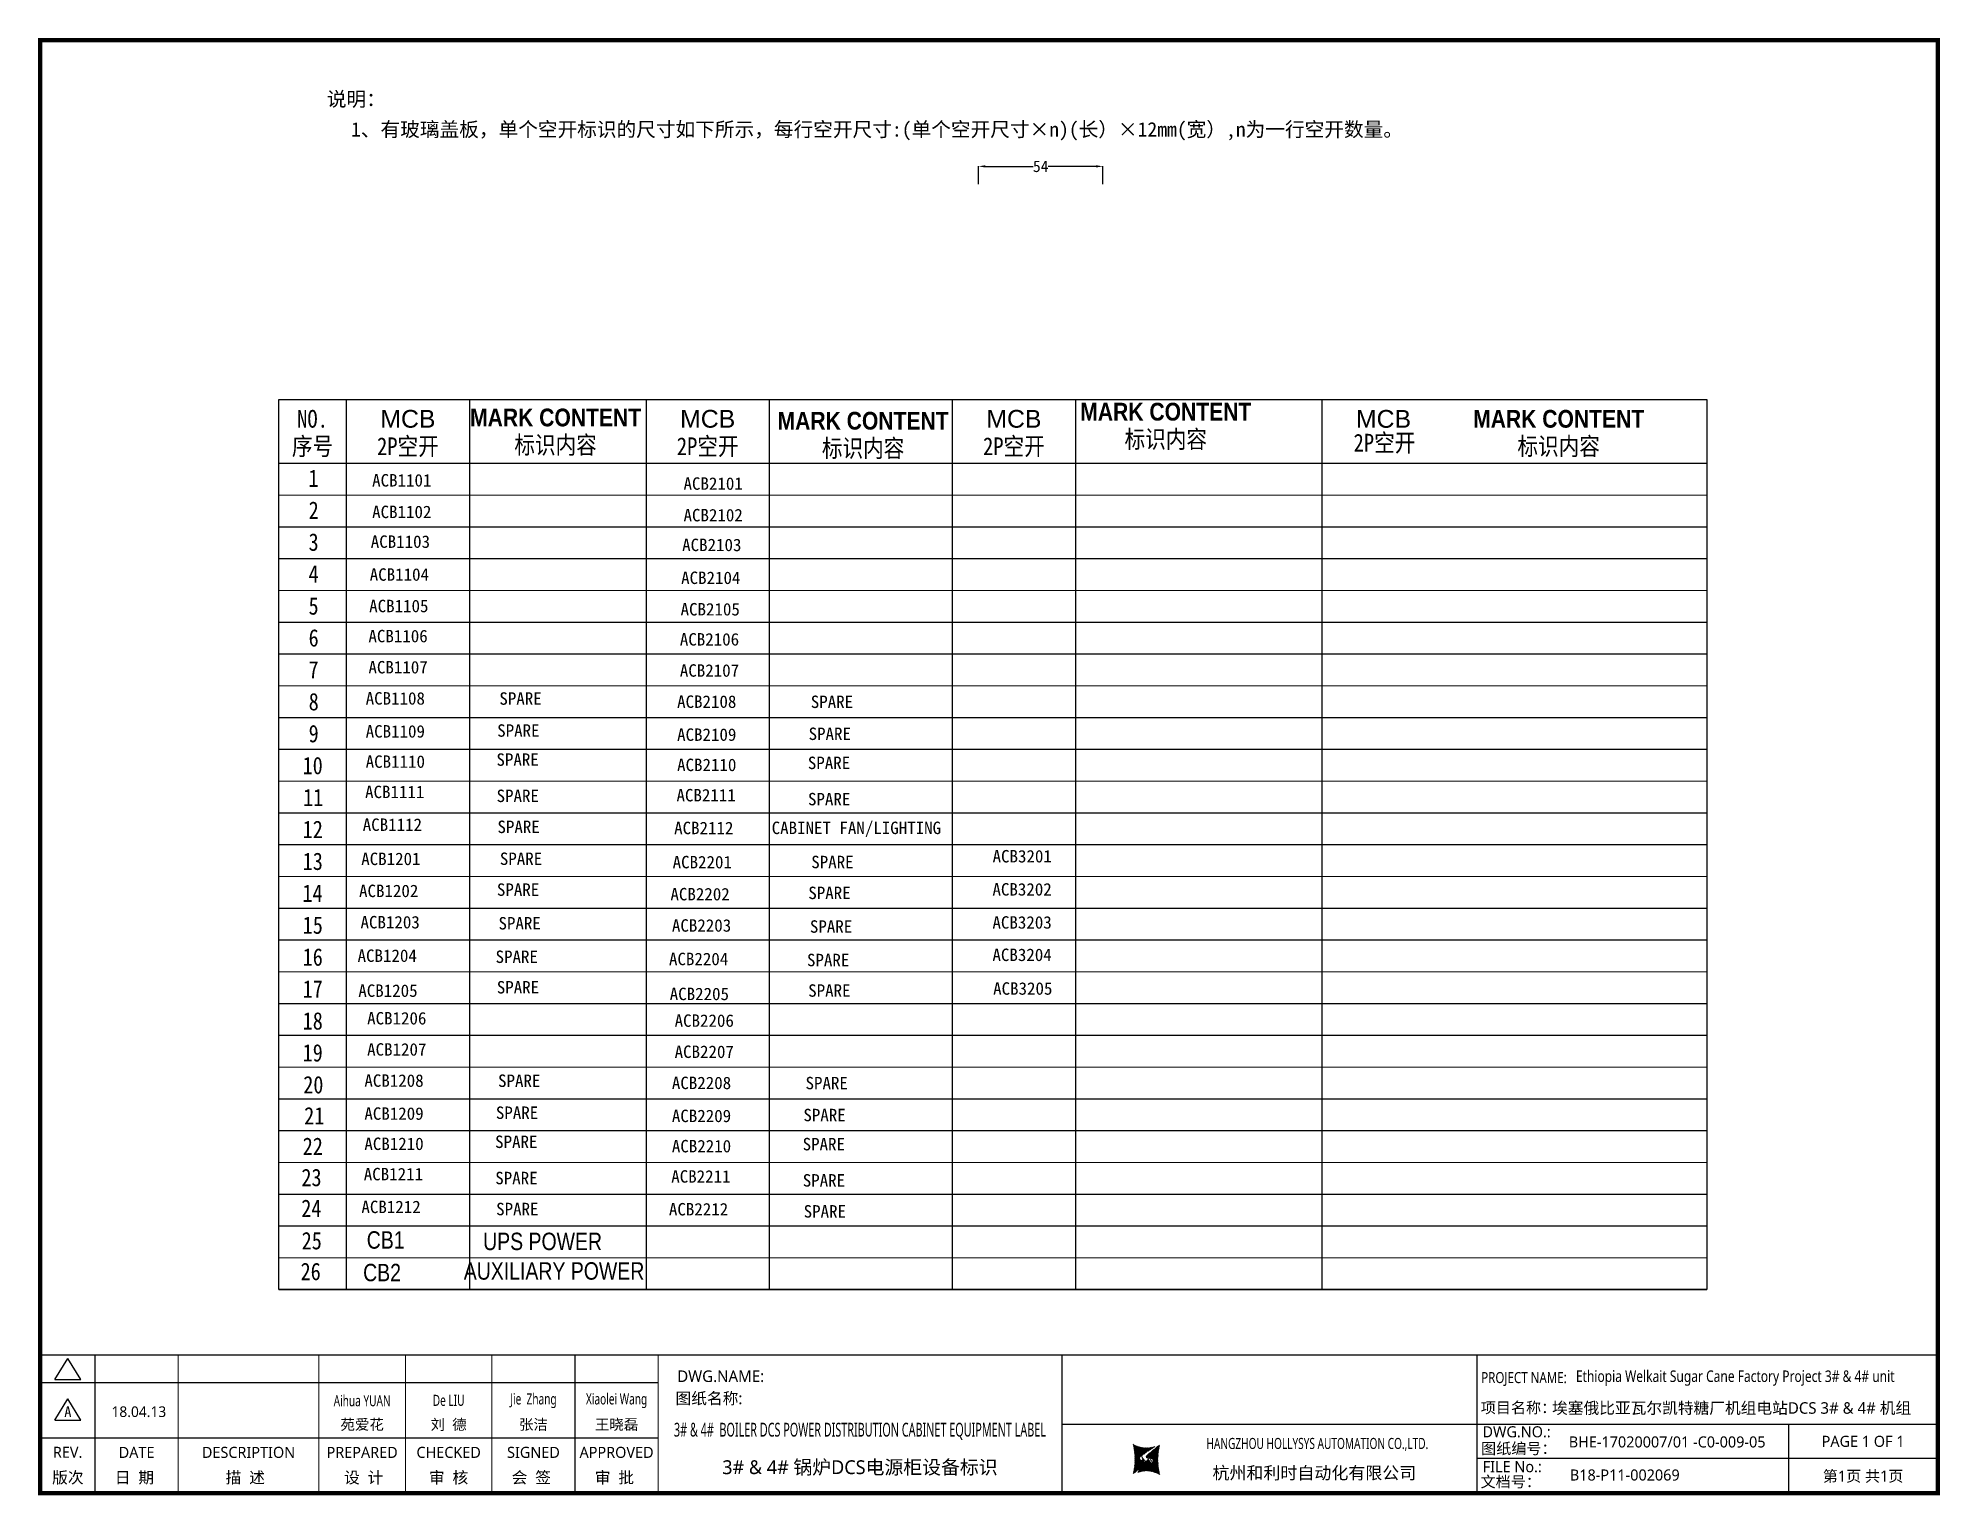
# Model space of a CAD drawing. Extents: x 81437 to 204847, y -54597 to -29444.
# Drawn here: x 106543 to 110668, y -50082 to -46920 of the extents above; entities that cross this region are included whole.
import ezdxf
from ezdxf.enums import TextEntityAlignment as Align
from ezdxf.lldxf.tags import DXFTag

# ---------------------------------------------------------------- set-up
doc = ezdxf.new("R2010")
doc.units = 0
doc.header["$LTSCALE"] = 100
doc.header["$MEASUREMENT"] = 0
for name, color, linetype in [('t', 1, 'Continuous'), ('YLT_GridLine', 7, 'Continuous'), ('YLT_GridText', 7, 'Continuous'), ('标准图框及表格', 7, 'Continuous')]:
    doc.layers.add(name, color=color, linetype=linetype)
doc.layers.add('细实线', color=7, linetype='Continuous', lineweight=20)
doc.styles.add('HZ', font='arial.ttf', dxfattribs={"width": 0.7})
doc.styles.get("Standard").update_dxf_attribs({"font": ''})
doc.styles.add('WMF_6_宋体_0', font='')
doc.styles.add('YLT_Grid', font='', dxfattribs={"width": 0.85})
doc.styles.add('微软雅黑', font='')
doc.styles.get('Standard').set_extended_font_data('SimSun')
doc.styles.get('WMF_6_宋体_0').set_extended_font_data('宋体')
doc.styles.get('YLT_Grid').set_extended_font_data('宋体')
doc.styles.get('微软雅黑').set_extended_font_data('Microsoft YaHei')
tags = doc.linetypes.add('CENTER', pattern=[2, 1.25, -0.25, 0.25, -0.25]).pattern_tags.tags
tags[10:11] = [DXFTag(74, 4), DXFTag(75, 0), DXFTag(340, '0'), DXFTag(46, 1.0), DXFTag(50, 0.0), DXFTag(44, 0.0), DXFTag(45, 0.0)]
tags[8:9] = [DXFTag(74, 4), DXFTag(75, 0), DXFTag(340, '0'), DXFTag(46, 1.0), DXFTag(50, 0.0), DXFTag(44, 0.0), DXFTag(45, 0.0)]
tags[6:7] = [DXFTag(74, 4), DXFTag(75, 0), DXFTag(340, '0'), DXFTag(46, 1.0), DXFTag(50, 0.0), DXFTag(44, 0.0), DXFTag(45, 0.0)]
tags[4:5] = [DXFTag(74, 4), DXFTag(75, 0), DXFTag(340, '0'), DXFTag(46, 1.0), DXFTag(50, 0.0), DXFTag(44, 0.0), DXFTag(45, 0.0)]
doc.dimstyles.new('STANDARD$0', dxfattribs={"dimtxt": 25, "dimasz": 15, "dimexe": 0.18, "dimexo": 0.0625, "dimgap": 0.09, "dimtad": 0, "dimdec": 0, "dimzin": 0, "dimdsep": 46, "dimtxsty": 'Standard', "dimcen": 0.09, "dimadec": 0, "dimazin": 0, "dimtfac": 1, "dimtdec": 0, "dimtofl": 0, "dimtmove": 0, "dimatfit": 3, "dimfxl": 1, "dimtolj": 1, "dimtzin": 0, "dimarcsym": 0})
pattern_1 = [(45, (-6.162819773475348, -58.86246267448996), (-0.736262898216564, 0.7362628982165641), [])]

msp = doc.modelspace()

# ---------------------------------------------------------------- texts
at = {"layer": 'YLT_GridText', "style": 'YLT_Grid', "width": 0.85}
for s, p in [('1', (107128.9849909097, -47893.39594298214)), ('2', (107129.5199768297, -47962.62941498214)), ('3', (107129.3416481897, -48031.86288698215)), ('4', (107129.2524838697, -48101.09635898215)), ('5', (107129.3416481897, -48170.32983098214)), ('6', (107129.4308125097, -48239.56330298215)), ('7', (107129.1633195497, -48308.79677498215)), ('8', (107129.6091411497, -48378.03024698215)), ('9', (107129.5199768297, -48447.26371898215)), ('10', (107116.4128217897, -48516.49719098215)), ('11', (107117.5719579497, -48585.73066298215)), ('12', (107116.6803147497, -48654.96413498215)), ('13', (107116.6803147497, -48724.19760698215)), ('14', (107116.0561645097, -48793.43107898215)), ('15', (107116.6803147497, -48862.66455098215)), ('16', (107116.5019861097, -48931.89802298215)), ('17', (107116.5911504297, -49001.13149498215)), ('18', (107116.5911504297, -49070.36496698215)), ('19', (107116.5019861097, -49139.59843898215)), ('20', (107117.8394509097, -49208.83191098216)), ('21', (107119.8118659555, -49276.15335984592)), ('22', (107116.6744521705, -49342.3529998896)), ('23', (107113.9016932033, -49410.06733851459)), ('24', (107113.5909235928, -49476.84626362483)), ('25', (107114.4421737105, -49547.09947187113)), ('26', (107112.0692552675, -49613.96349938287))]:
    msp.add_text(s, height=37.763712, dxfattribs=at).set_placement(p)
at = {"layer": 'YLT_GridText', "attachment_point": 5, "style": 'YLT_Grid'}
for s, insert, char_height, width in [('NO.', (107137.9716661429, -47745.8291373372), 38.5344, 117.7618399999974), ('{\\fArial|b0|i0|c0|p2;\\W1;MCB}', (107344.7729461429, -47745.8291373372), 38.53440000000001, 480.9008504267226), ('{\\fArial|b1|i0|c0|p2;MARK\\fArial|b1|i0|c134|p2; \\fArial|b1|i0|c0|p2;CONTENT}', (107665.143658515, -47742.94042192992), 38.53440000000001, 761.1435999999999), ('{\\fArial|b0|i0|c0|p2;\\W1;MCB}', (107995.0186474416, -47745.81301430308), 38.53440000000001, 480.9008504267226), ('\\pt154.1376;{\\fArial|b0|i0|c134|p34;\\W1;MCB}', (108659.1778984837, -47745.84190204024), 38.5344, 480.9008504267226), ('{\\fArial|b1|i0|c0|p2;MARK\\fArial|b1|i0|c134|p2; \\fArial|b1|i0|c0|p2;CONTENT}', (108988.6558446746, -47730.36252914862), 38.53440000000001, 761.1435999999999), ('\\pt154.1376;{\\fArial|b0|i0|c134|p34;\\W1;MCB}', (109460.866484579, -47745.94661226421), 38.5344, 480.9008504267226), ('{\\fArial|b1|i0|c0|p2;MARK\\fArial|b1|i0|c134|p2; \\fArial|b1|i0|c0|p2;CONTENT}', (109840.7935848933, -47745.8291373372), 38.53440000000001, 761.1435999999999), ('{\\fArial|b1|i0|c0|p2;MARK\\fArial|b1|i0|c134|p2; \\fArial|b1|i0|c0|p2;CONTENT}', (108332.1302783301, -47749.97444889987), 38.53440000000001, 761.1435999999999), ('标识内容', (108988.6558446746, -47791.81925809238), 38.5344, 761.1435999999999), ('序号', (107137.9716661429, -47807.28586628096), 38.5344, 117.7618399999974), ('2P空开', (107344.7729461429, -47807.28586628096), 38.5344, 238.3959200000052), ('标识内容', (107665.143658515, -47804.39715087367), 38.5344, 761.1435999999999), ('2P空开', (107995.0186474416, -47807.26974324683), 38.5344, 238.3959200000052), ('标识内容', (108332.1302783301, -47811.43117784362), 38.5344, 761.1435999999999), ('2P空开', (108659.1778984837, -47807.29863098399), 38.5344, 238.3959200000052), ('2P空开', (109462.8786105722, -47799.60901381939), 38.5344, 238.3959200000052), ('标识内容', (109840.7935848933, -47807.28586628096), 38.5344, 761.1435999999999)]:
    msp.add_mtext(s, dxfattribs=dict(at, insert=insert, char_height=char_height, width=width))
at = {"layer": '细实线', "color": 7, "style": 'WMF_6_宋体_0'}
for s, height, p in [('说明：', 31.2807432747123, (107168.8765888041, -47067.55973933173)), ('1、有玻璃盖板，单个空开标识的尺寸如下所示，每行空开尺寸:(单个空开尺寸×n)(长）×12mm(宽）,n为一行空开数量。', 31.2807432747123, (107221.3746873002, -47133.3678378278)), ('ACB1101', 27, (107267.1984093344, -47892.42789661374)), ('ACB2101', 27, (107942.6324105578, -47899.51424798222)), ('ACB1102', 27, (107267.1984093344, -47960.94003778581)), ('ACB2102', 27, (107942.6324105578, -47968.02638915429)), ('ACB1103', 27, (107264.2186363351, -48025.48204947631)), ('ACB2103', 27, (107939.6526375586, -48032.56840084479)), ('ACB1104', 27, (107262.0086568533, -48096.83171840486)), ('ACB2104', 27, (107937.4426580767, -48103.91806977335)), ('ACB1105', 27, (107260.8064310273, -48165.06075772183)), ('ACB2105', 27, (107936.2404322508, -48172.14710909031)), ('ACB1106', 27, (107259.2188377936, -48230.32091934813)), ('ACB2106', 27, (107934.6528390171, -48237.40727071661)), ('ACB1107', 27, (107259.2188377936, -48297.89942674273)), ('ACB2107', 27, (107934.6528390171, -48304.98577811122)), ('ACB1108', 27, (107253.2340650083, -48365.4781284419)), ('SPARE', 27, (107543.2101751219, -48365.83286084879)), ('ACB2108', 27, (107928.6680662317, -48372.56447981038)), ('SPARE', 27, (108218.6441763454, -48372.91921221728)), ('ACB1109', 27, (107253.2340650083, -48437.04376697373)), ('SPARE', 27, (107538.4880177183, -48435.20226049433)), ('ACB2109', 27, (107928.6680662317, -48444.13011834221)), ('SPARE', 27, (108213.9220189417, -48442.28861186282)), ('SPARE', 27, (107536.861862896, -48498.27708839963)), ('ACB1110', 27, (107253.2340650083, -48502.62880595202)), ('ACB2110', 27, (107928.6680662317, -48509.7151573205)), ('SPARE', 27, (108212.2958641194, -48505.36343976811)), ('ACB1111', 27, (107251.9281446472, -48568.35813065218)), ('SPARE', 27, (107537.1477557049, -48576.89375753062)), ('ACB2111', 27, (107927.3621458706, -48575.44448202066)), ('SPARE', 27, (108212.5817569283, -48583.9801088991)), ('ACB1112', 27, (107246.8398640922, -48639.46977640125)), ('SPARE', 27, (107539.0857000601, -48644.10464055327)), ('ACB2112', 27, (107922.2738653156, -48646.55612776973)), ('CABINET FAN/LIGHTING', 27, (108133.8533919221, -48646.33480440018)), ('ACB1201', 27, (107243.5992279923, -48713.55317305568)), ('SPARE', 27, (107544.2376470145, -48713.32052167211)), ('ACB2201', 27, (107919.0332292157, -48720.63952442416)), ('SPARE', 27, (108219.671648238, -48720.40687304059)), ('ACB3201', 27, (108612.9726702016, -48707.86337675073)), ('ACB1202', 27, (107238.8358835124, -48783.04334661468)), ('SPARE', 27, (107537.8481477124, -48780.30048415814)), ('SPARE', 27, (108213.2821489358, -48787.38683552662)), ('ACB3202', 27, (108612.6961168445, -48779.69220091243)), ('ACB2202', 27, (107914.2698847359, -48790.12969798316)), ('ACB1203', 27, (107242.011446499, -48850.94673136117)), ('SPARE', 27, (107541.3096035078, -48853.26143108749)), ('ACB2203', 27, (107917.4454477224, -48858.03308272965)), ('SPARE', 27, (108216.7436047313, -48860.34778245597)), ('ACB3203', 27, (108612.6961168445, -48851.42785600104)), ('ACB1204', 27, (107235.6605087854, -48923.61009393587)), ('SPARE', 27, (107534.9586657943, -48925.9247936622)), ('ACB2204', 27, (107911.0945100088, -48930.69644530435)), ('SPARE', 27, (108210.3926670177, -48933.01114503068)), ('ACB3204', 27, (108612.6961168445, -48921.7134531565)), ('SPARE', 27, (107537.6160869746, -48992.09857765265)), ('ACB1205', 27, (107237.2482902787, -48999.44664552629)), ('ACB2205', 27, (107912.6822915022, -49006.53299689477)), ('SPARE', 27, (108213.0500881981, -48999.18492902113)), ('ACB3205', 27, (108614.1555052884, -48994.80788056687)), ('ACB1206', 27, (107256.3643390858, -49059.34816508867)), ('ACB2206', 27, (107923.3181971405, -49064.40966530672)), ('ACB1207', 27, (107256.3643390858, -49126.92667248327)), ('ACB2207', 27, (107923.3181971405, -49131.98817270133)), ('ACB1208', 27, (107250.3795663004, -49194.50537418244)), ('SPARE', 27, (107540.3556764141, -49194.86010658933)), ('ACB2208', 27, (107917.3334243551, -49199.56687440049)), ('SPARE', 27, (108207.3095344688, -49199.92160680739)), ('ACB1209', 27, (107250.3795663004, -49266.07101271427)), ('SPARE', 27, (107535.6335190104, -49264.22950623487)), ('ACB2209', 27, (107917.3334243551, -49271.13251293232)), ('SPARE', 27, (108202.5873770651, -49269.29100645293)), ('ACB1210', 27, (107250.3795663004, -49331.65605169255)), ('SPARE', 27, (107534.0073641881, -49327.30433414016)), ('ACB2210', 27, (107917.3334243551, -49336.71755191061)), ('SPARE', 27, (108200.9612222428, -49332.36583435822)), ('ACB1211', 27, (107249.0736459393, -49397.38537639272)), ('SPARE', 27, (107534.293256997, -49405.92100327116)), ('ACB2211', 27, (107916.027503994, -49402.44687661077)), ('SPARE', 27, (108201.2471150517, -49410.98250348921)), ('ACB1212', 27, (107243.9853653843, -49468.49702214179)), ('SPARE', 27, (107536.2312013522, -49473.13188629381)), ('ACB2212', 27, (107910.939223439, -49473.55852235985)), ('SPARE', 27, (108203.1850594069, -49478.19338651186))]:
    msp.add_text(s, height=height, dxfattribs=at).set_placement(p)

# ---------------------------------------------------------------- blocks, each defined once
blk = doc.blocks.new('*D117')
at = {"layer": 'Defpoints', "color": 0, "transparency": 16777216}
for p in [(108852.3649098832, -47197.97025489775), (108582.3649098832, -47236.68681198884), (108852.3649098832, -47236.62431198884)]:
    blk.add_point(p, dxfattribs=at)
at = {"layer": '细实线', "color": 0, "lineweight": -2, "transparency": 16777216}
for p, q in [((108582.3649098832, -47236.62431198884), (108582.3649098832, -47197.79025489775)), ((108597.3649098832, -47197.97025489775), (108701.1637987721, -47197.97025489775)), ((108837.3649098832, -47197.97025489775), (108733.5660209943, -47197.97025489775)), ((108852.3649098832, -47236.56181198884), (108852.3649098832, -47197.79025489775))]:
    blk.add_line(p, q, dxfattribs=at)
at = {"layer": '细实线', "color": 0, "transparency": 16777216}
for points in [[(108597.3649098832, -47195.47025489775), (108597.3649098832, -47200.47025489775), (108582.3649098832, -47197.97025489775)], [(108837.3649098832, -47200.47025489775), (108837.3649098832, -47195.47025489775), (108852.3649098832, -47197.97025489775)]]:
    blk.add_solid(points, dxfattribs=at)
at = {"layer": '细实线', "color": 0, "transparency": 16777216, "insert": (108717.3649098832, -47197.97025489775), "char_height": 25, "attachment_point": 5}
blk.add_mtext('\\A1;{\\fsimsun|b0|i0|c134|p2;54}', dxfattribs=at)
blk = doc.blocks.new('空开标识')
at = {"layer": 'YLT_GridText', "style": 'YLT_Grid', "width": 0.85}
blk.add_attdef('A路1', text='', height=28, dxfattribs=at).set_placement((38.7147169765085, 3.477287093177438), align=Align.CENTER)
blk = doc.blocks.new('空开12')
at = {"layer": 'YLT_GridText', "style": 'YLT_Grid', "width": 0.8}
blk.add_attdef('KA1', text='', height=28, dxfattribs=at).set_placement((31.39270106703043, 0.8407768793404102), align=Align.CENTER)
blk = doc.blocks.new('图框')
at = {"layer": '标准图框及表格'}
h = blk.add_hatch(dxfattribs=at)
h.set_pattern_fill('ANSI31', color=5, scale=8.329863809039892, style=0)
h.set_pattern_definition(pattern_1)
edge = h.paths.add_edge_path()
edge.add_arc((2393.094436262916, -3057.016314091056), 55.18534773488954, 238.1092081981581, 291.6531626184834)
edge.add_line((2413.457117633552, -3108.307481089123), (2382.362679957259, -3129.105284474292))
edge.add_arc((2232.744557938924, -3137.191253253037), 135.3602868968974, 346.3915348661821, 374.2500326978034)
edge.add_line((2364.304773850054, -3169.039594784347), (2391.343418124445, -3146.7148906974))
edge.add_line((2385.17637942767, -3139.143911424919), (2389.981166822123, -3139.761302572286))
edge.add_spline(control_points=[(2391.307199095063, -3146.750097628447), (2392.196661605914, -3145.885543305817), (2393.808172678844, -3144.319160410171), (2393.706362376579, -3140.114756849009), (2391.263680388605, -3139.875266105763), (2389.959101290711, -3139.747359722689)], knot_values=[0, 0, 0, 0, 6.844331067525468, 12.40042740766005, 18.76924275352248, 18.76924275352248, 18.76924275352248, 18.76924275352248], weights=[1, 1, 1, 1, 1, 1], degree=3, periodic=0)
edge.add_spline(control_points=[(2382.352543285211, -3129.127895979397), (2381.626555155563, -3129.73152025812), (2380.315378592357, -3130.821700626719), (2379.381276507607, -3132.24510027398), (2378.964379386169, -3132.880374753903)], knot_values=[0, 0, 0, 0, 5.253673658024614, 9.488438564008057, 9.488438564008057, 9.488438564008057, 9.488438564008057], weights=[1, 1, 1, 1, 1], degree=3, periodic=0)
edge.add_spline(control_points=[(2380.109845815059, -3131.144179531064), (2379.558651433159, -3131.767985770505), (2378.469607692277, -3133.249177120419), (2378.75000888206, -3136.59141356358), (2381.696031569307, -3138.758015293683), (2384.022624161043, -3139.007997601494), (2385.15175362843, -3139.129317677358)], knot_values=[10.66597461496156, 10.66597461496156, 10.66597461496156, 10.66597461496156, 18.97770399508879, 28.89455822145742, 41.119553648298, 52.64692538081317, 52.64692538081317, 52.64692538081317, 52.64692538081317], weights=[1, 1, 1, 1, 1, 1, 1], degree=3, periodic=0)
h = blk.add_hatch(dxfattribs=at)
h.set_pattern_fill('ANSI31', color=3, scale=8.329863809039892, style=0)
h.set_pattern_definition(pattern_1)
edge = h.paths.add_edge_path()
edge.add_line((2396.306912351669, -3134.638821765021), (2401.543221691929, -3135.303048767099))
edge.add_spline(control_points=[(2394.881673431148, -3127.632408877759), (2393.992210920092, -3128.496963200258), (2392.380699847337, -3130.063346096064), (2392.482510149457, -3134.26774965708), (2394.925192137576, -3134.507240400384), (2396.229771235499, -3134.635146783385)], knot_values=[0, 0, 0, 0, 6.844331067526932, 12.40042740766158, 18.76924275352342, 18.76924275352342, 18.76924275352342, 18.76924275352342], weights=[1, 1, 1, 1, 1, 1], degree=3, periodic=0)
edge.add_line((2421.884098676157, -3105.342911721815), (2394.845454401773, -3127.667615808762))
edge.add_spline(control_points=[(2406.462349776273, -3142.781070641064), (2406.85282482484, -3142.285248106444), (2407.700959278394, -3140.915136680455), (2407.438863643569, -3137.791092942495), (2404.4928409567, -3135.624491212552), (2402.166248364556, -3135.374508904741), (2401.037118897577, -3135.253188828716)], knot_values=[12.65408913243743, 12.65408913243743, 12.65408913243743, 12.65408913243743, 18.97770399508879, 28.89455822145742, 41.119553648298, 52.64692538081317, 52.64692538081317, 52.64692538081317, 52.64692538081317], weights=[1, 1, 1, 1, 1, 1, 1], degree=3, periodic=0)
edge.add_line((2405.463463917236, -3143.838156073773), (2406.618423075823, -3142.594514654259))
edge.add_line((2403.858524028219, -3145.261600863971), (2405.463463917236, -3143.838156073904))
edge.add_line((2372.73175489228, -3166.075025417009), (2403.826192568573, -3145.277222031841))
edge.add_arc((2393.094436262916, -3217.366192415033), 55.18534773488965, 58.10920819815809, 111.6531626184834)
edge.add_arc((2553.444314586908, -3137.191253253037), 135.360286896897, 166.3915348661823, 194.2500326978024)
at = {"color": 7}
for p, q in [((2209.47921527367, -2910.443887418679), (2209.47921527367, -3210.443887418679)), ((3109.47921527367, -2910.443887418679), (3109.47921527367, -3210.443887418679)), ((-6.162819773475348, -2970.443887418679), (1333.995352829523, -2970.443887418679)), ((-6.162819773475348, -3090.443887418679), (1333.995352829523, -3090.443887418679)), ((2209.47921527367, -3060.443887418679), (3109.47921527367, -3060.443887418679)), ((3109.47921527367, -3060.443887418679), (4109.47921527367, -3060.443887418679)), ((3785.62275226965, -3060.443887418679), (3785.62275226965, -3210.443887418679)), ((4109.47921527367, -3135.443887418679), (3109.47921527367, -3135.443887418679))]:
    blk.add_line(p, q, dxfattribs=at)
at = {"color": 7, "const_width": 3}
blk.add_lwpolyline([(4109.47921527367, -2910.443887418679), (-6.162819773475348, -2910.443887418679)], dxfattribs=at)
at = {"layer": 't', "color": 7}
for p, q in [((25.78656344305637, -2963.855076038152), (53.73638948711596, -2917.984787991318)), ((81.68621553114644, -2963.855076038152), (53.73638948711596, -2917.984787991318)), ((25.78656344305637, -2963.855076038152), (81.68621553114644, -2963.855076038152)), ((25.78656344305637, -3051.839702165522), (53.73638948711596, -3005.969414118631)), ((81.68621553114644, -3051.839702165522), (53.73638948711596, -3005.969414118631)), ((25.78656344305637, -3051.839702165522), (81.68621553114644, -3051.839702165522))]:
    blk.add_line(p, q, dxfattribs=at)
at = {"layer": 't', "color": 7, "const_width": 9.61519705431492}
blk.add_lwpolyline([(4109.47921527367, -3210.443887418679), (4109.47921527367, -58.86246267448996), (-6.162819773475348, -58.86246267448996), (-6.162819773475348, -3210.443887418679)], close=True, dxfattribs=at)
at = {"layer": 't', "color": 7, "const_width": 2.40379926357873}
for points in [[(112.6024995874977, -2911.645787050457), (112.6024995874977, -3210.443887418679)], [(292.8874443558816, -2911.645787050457), (292.8874443558816, -3210.443887418679)], [(598.2254953145239, -2911.645787050457), (598.2254953145239, -3215.27550872017)], [(785.8254793036103, -2911.645787050457), (785.8254793036103, -3215.27550872017)], [(973.4254632926677, -2911.645787050457), (973.4254632926677, -3215.27550872017)], [(1153.71040806111, -2911.645787050457), (1153.71040806111, -3215.27550872017)], [(1333.995352829523, -2911.645787050457), (1333.995352829523, -3215.27550872017)]]:
    blk.add_lwpolyline(points, dxfattribs=at)
at = {"color": 7, "linetype": 'CENTER', "style": '微软雅黑'}
for s, height, p in [('项目名称：', 24, (3118.237888517288, -3036.94681899895)), ('图纸编号：', 24, (3119.058468482224, -3125.527001057468)), ('杭州和利时自动化有限公司', 27, (2536.38633266712, -3179.976961063531)), ('文档号：', 24, (3117.869572934458, -3197.591179766443))]:
    blk.add_text(s, height=height, dxfattribs=at).set_placement(p)
at = {"color": 7, "style": '微软雅黑', "flags": 8}
for tag, p, height in [('DWG.NAME:', (1375.473639447489, -2969.2419877869), 25), ('DWG.NO.:', (3122.023352488108, -3089.264933317976), 24), ('图纸编号', (3309.199899152482, -3111.267140832559), 24), ('FILENO.:', (3122.509725826509, -3164.966587124836), 24), ('文档号', (3311.563545755656, -3182.994948628203), 24)]:
    blk.add_attdef(tag, p, '', height=height, dxfattribs=at)
at = {"color": 7, "style": '微软雅黑', "width": 0.8, "flags": 8}
for tag, p, height in [('PROJECTNAME:', (3119.317365890063, -2971.670387076527), 24), ('PROJECT_NAME', (3324.743137664682, -2969.191656158461), 25)]:
    blk.add_attdef(tag, p, '', height=height, dxfattribs=at)
at = {"color": 7, "style": '微软雅黑', "flags": 8}
for tag, height, width, p in [('RENLIU', 24, 0.7, (692.0254873090671, -3009.243060483925)), ('SHUFENWANG', 24, 0.7, (879.6254712981536, -3009.243060483925)), ('FANGHOU', 24, 0.7, (1063.567935676903, -3009.243060483925)), ('DANDANLI', 24, 0.7, (1243.852880445316, -3009.243060483925)), ('#10STATIONONTROLCABINETCOVER', 30, 0.6, (1771.737284051596, -3076.044837234568)), ('HANGZHOUHOLLYSYSAUTOMATIONCO.,LTD.', 24, 0.7, (2763.919484516009, -3104.577265918681))]:
    blk.add_attdef(tag, text='', height=height, dxfattribs=dict(at, width=width)).set_placement(p, align=Align.MIDDLE)
for tag, p in [('图纸名称:', (1371.649552043295, -3024.785799731683)), ('项目名称', (3272.897224152879, -3045.626842364768))]:
    blk.add_attdef(tag, text='', height=25, dxfattribs=at).set_placement(p, align=Align.BOTTOM_LEFT)
at = {"color": 7, "flags": 8}
blk.add_attdef('A', text='', height=23, dxfattribs=at).set_placement((53.73638948711596, -3033.744016823508), align=Align.MIDDLE)
at = {"color": 7, "style": '微软雅黑', "flags": 8}
for tag, height, p in [('设计时间', 23, (207.7030023673433, -3033.744016823508)), ('刘仁', 23, (692.0254873090671, -3061.050838701933)), ('王姝芬', 23, (879.6254712981536, -3061.050838701933)), ('侯方', 23, (1063.567935676903, -3061.050838701933)), ('李丹丹', 23, (1243.852880445316, -3061.050838701933)), ('PAGEXOFX', 24, (3947.55098377166, -3097.943887418679)), ('REV.', 24, (53.21983990701119, -3121.911417548025)), ('DATE', 24, (202.7449719716897, -3121.911417548025)), ('DESCRIPTION', 24, (445.5564698352027, -3121.911417548025)), ('PREPARED', 24, (692.0254873090671, -3121.911417548025)), ('CHECKED', 24, (879.625471298139, -3121.911417548025)), ('SIGNED', 24, (1063.567935676889, -3121.911417548025)), ('APPROVED', 24, (1243.852880445316, -3121.911417548025)), ('图纸名称', 30, (1771.737284051596, -3153.557526718527)), ('第几页共几页', 24, (3947.55098377166, -3172.943887418679))]:
    blk.add_attdef(tag, text='', height=height, dxfattribs=at).set_placement(p, align=Align.MIDDLE)
at = {"layer": 't', "color": 7, "style": '微软雅黑'}
for s, p in [('版次', (53.73638948711596, -3176.462903945333)), ('日  期', (198.0371495971121, -3176.462903945333)), ('描  述', (438.3267756979694, -3176.462903945333)), ('设  计', (695.3342144116759, -3176.462903945333)), ('审  核', (879.4319590690502, -3176.462903945333)), ('会  签', (1058.860113302311, -3176.462903945333)), ('审  批', (1239.145058070724, -3176.462903945333))]:
    blk.add_text(s, height=25, dxfattribs=at).set_placement(p, align=Align.MIDDLE_CENTER)
at = {"layer": '标准图框及表格', "color": 5, "style": 'HZ'}
for s, p in [('pgqh', (2367.722055843864, -3118.539690870716)), ('hollilas', (2367.889081852576, -3144.830947292762))]:
    blk.add_text(s, height=5.205656721233694, dxfattribs=at).set_placement(p)
at = {"layer": '标准图框及表格', "color": 3, "style": 'HZ'}
for s, height, p in [('auto', 8.676094535389492, (2394.744307490306, -3133.062499086471)), ('hollysys', 4.338047267694746, (2396.375285240625, -3158.593924068552))]:
    blk.add_text(s, height=height, dxfattribs=at).set_placement(p)

# ---------------------------------------------------------------- dimensions: what is measured, and where the dimension line sits
at = {"layer": '细实线', "color": 3}
dim = msp.add_linear_dim(base=(108852.3649098832, -47197.97025489775), p1=(108582.3649098832, -47236.68681198884), p2=(108852.3649098832, -47236.62431198884), text='{\\fsimsun|b0|i0|c134|p2;54}', dimstyle='STANDARD$0', dxfattribs=at)
dim.commit()
dim.dimension.update_dxf_attribs({"geometry": '*D117', "text_midpoint": (108717.3649098832, -47197.97025489775)})

# ---------------------------------------------------------------- linework, layer by layer
at = {"layer": 'YLT_GridLine', "color": 7, "lineweight": 25}
for p, q in [((107211.2170795131, -47703.88624246411), (107211.2269597936, -49634.03750542489)), ((107478.3353995131, -47703.88624246411), (107478.3353995131, -49634.05026695044)), ((107861.4627808118, -47703.87011942999), (107861.4627808118, -49634.06857146327)), ((108128.5811008118, -47703.87011942999), (108128.5909810309, -49634.08133393289)), ((108525.6220316607, -47703.88912243683), (108525.6539523646, -49634.10030424043)), ((108525.6220318539, -47703.89900716714), (108525.6516728339, -49220.54171283762)), ((108792.7403518539, -47703.89900716714), (108792.7753807908, -49634.11306638653)), ((109327.3106177559, -47703.9938326608), (109327.3205011495, -49634.13860511983)), ((107064.7295461429, -47841.75274628095), (110162.3242603569, -47841.9007387371)), ((107064.7295461429, -47910.68650628094), (110162.3242603569, -47910.83449873709)), ((107064.7295461429, -47979.62026628093), (110162.3242603569, -47979.76825873708)), ((107064.7295461429, -48048.55402628092), (110162.3242603569, -48048.70201873707)), ((107064.7295461429, -48117.48778628091), (110162.3242603569, -48117.63577873705)), ((107064.7295461429, -48186.42154628089), (110162.3242603569, -48186.56953873704)), ((107064.7295461429, -48255.35530628089), (110162.3242603569, -48255.50329873704)), ((107064.7295461429, -48324.28906628088), (110162.3242603569, -48324.43705873702)), ((107064.7295461429, -48393.22282628086), (110162.3242603569, -48393.37081873702)), ((107064.7295461429, -48462.15658628086), (110162.3242603569, -48462.30457873701)), ((107064.7295461429, -48531.09034628085), (110162.3242603569, -48531.23833873699)), ((107064.7295461429, -48600.02410628083), (110162.3242603569, -48600.17209873698)), ((107064.7295461429, -48668.95786628083), (110162.3242603569, -48669.10585873698)), ((107064.7295461429, -48737.89162628082), (110162.3242603569, -48738.03961873696)), ((107064.7295461429, -48806.8253862808), (110162.3242603569, -48806.97337873695)), ((107064.7295461429, -48875.7591462808), (110162.3242603569, -48875.90713873695)), ((107064.7295461429, -48944.69290628078), (110162.3242603569, -48944.84089873693)), ((107064.7295461429, -49013.62666628078), (110162.3242603569, -49013.77465873692)), ((107064.7295461429, -49082.56042628076), (110162.3242603569, -49082.70841873691)), ((107064.7295461429, -49151.49418628075), (110162.3242603569, -49151.6421787369)), ((107064.7025999686, -49220.42794499335), (110162.2973141826, -49220.5759374495)), ((107064.7295461429, -49220.42794628074), (110162.3242603569, -49220.57593873689)), ((107064.6756537942, -49289.36170370594), (110162.2703680082, -49289.50969616209)), ((107064.7025999686, -49289.36170499334), (110162.2973141826, -49289.50969744949)), ((107064.6487076199, -49358.29546241854), (110162.2434218338, -49358.44345487469)), ((107064.6756537942, -49358.29546370594), (110162.2703680082, -49358.44345616209)), ((107064.6217614455, -49427.22922113114), (110162.2164756595, -49427.37721358729)), ((107064.6487076199, -49427.22922241854), (110162.2434218338, -49427.37721487469)), ((107064.6217614455, -49496.16298113114), (110162.2164756595, -49496.31097358729)), ((107064.7591869357, -49496.16298769686), (110162.3539011497, -49496.31098015301)), ((107064.7591869357, -49565.09674769685), (110162.3539011497, -49565.244740153)), ((107064.7591869357, -49565.09674769685), (110162.3539011497, -49565.244740153)), ((107064.7591869357, -49634.03050769684), (110162.3539011497, -49634.17850015299))]:
    msp.add_line(p, q, dxfattribs=at)
msp.add_lwpolyline([(107064.7295461429, -47703.88573429387), (110162.3242603569, -47704.03372675002), (110162.3539011497, -49634.17850015299), (107064.7526000983, -49634.03050738214)], close=True, dxfattribs=at)

# ---------------------------------------------------------------- block references
at = {"color": 1}
ref = msp.add_blockref('图框', (106553.5343388209, -46865.55978684242), dxfattribs=at)
ref.add_attrib('PROJECTNAME:', 'PROJECT NAME:', (109672.8517047109, -49837.23017391895), dxfattribs={"color": 7, "height": 24, "style": '微软雅黑', "width": 0.8000000000000002})
ref.add_attrib('FILENO.:', 'FILE No.:', (109676.0440646474, -50030.52637396726), dxfattribs={"color": 7, "height": 24, "style": '微软雅黑'})
ref.add_attrib('DWG.NO.:', 'DWG.NO.:', (109675.557691309, -49954.8247201604), dxfattribs={"color": 7, "height": 24, "style": '微软雅黑'})
ref.add_attrib('PAGEXOFX', 'PAGE 1 OF 1', dxfattribs={"color": 7, "height": 24, "style": '微软雅黑', "flags": 8}).set_placement((110501.0853225926, -49963.5036742611), align=Align.MIDDLE)
ref.add_attrib('PROJECT_NAME', 'Ethiopia Welkait Sugar Cane Factory Project 3# & 4# unit', (109878.2774764856, -49834.75144300088), dxfattribs={"color": 7, "height": 25, "style": '微软雅黑', "width": 0.8})
ref.add_attrib('项目名称', '埃塞俄比亚瓦尔凯特糖厂机组电站DCS 3# & 4# 机组', dxfattribs={"color": 7, "height": 25, "style": '微软雅黑'}).set_placement((109826.4315629738, -49911.18662920719), align=Align.BOTTOM_LEFT)
ref.add_attrib('HANGZHOUHOLLYSYSAUTOMATIONCO.,LTD.', 'HANGZHOU HOLLYSYS AUTOMATION CO.,LTD.', dxfattribs={"color": 7, "height": 24, "style": '微软雅黑', "width": 0.6999999999999998}).set_placement((109317.4538233369, -49970.13705276111), align=Align.MIDDLE)
ref.add_attrib('图纸名称:', '图纸名称:', dxfattribs={"color": 7, "height": 25, "style": '微软雅黑', "flags": 8}).set_placement((107925.1838908642, -49890.34558657411), align=Align.BOTTOM_LEFT)
ref.add_attrib('#10STATIONONTROLCABINETCOVER', '3# & 4#  BOILER DCS POWER DISTRIBUTION CABINET EQUIPMENT LABEL', dxfattribs={"color": 7, "height": 30, "style": '微软雅黑', "width": 0.6, "flags": 8}).set_placement((108325.2716228725, -49941.60462407699), align=Align.MIDDLE)
ref.add_attrib('DWG.NAME:', 'DWG.NAME:', (107929.0079782684, -49834.80177462933), dxfattribs={"color": 7, "height": 25, "style": '微软雅黑', "flags": 8})
ref.add_attrib('DANDANLI', 'Xiaolei Wang', dxfattribs={"color": 7, "height": 24, "style": '微软雅黑', "width": 0.6999999999999998, "flags": 8}).set_placement((107797.3872192662, -49874.80284732635), align=Align.MIDDLE)
ref.add_attrib('FANGHOU', 'Jie  Zhang', dxfattribs={"color": 7, "height": 24, "style": '微软雅黑', "width": 0.6999999999999998, "flags": 8}).set_placement((107617.1022744978, -49874.80284732635), align=Align.MIDDLE)
ref.add_attrib('SHUFENWANG', 'De LIU', dxfattribs={"color": 7, "height": 24, "style": '微软雅黑', "width": 0.6999999999999998, "flags": 8}).set_placement((107433.159810119, -49874.80284732635), align=Align.MIDDLE)
ref.add_attrib('RENLIU', 'Aihua YUAN', dxfattribs={"color": 7, "height": 24, "style": '微软雅黑', "width": 0.6999999999999998, "flags": 8}).set_placement((107245.55982613, -49874.80284732635), align=Align.MIDDLE)
ref.add_attrib('APPROVED', 'APPROVED', dxfattribs={"color": 7, "height": 24, "style": '微软雅黑'}).set_placement((107797.3872192662, -49987.47120439045), align=Align.MIDDLE)
ref.add_attrib('SIGNED', 'SIGNED', dxfattribs={"color": 7, "height": 24, "style": '微软雅黑'}).set_placement((107617.1022744978, -49987.47120439045), align=Align.MIDDLE)
ref.add_attrib('CHECKED', 'CHECKED', dxfattribs={"color": 7, "height": 24, "style": '微软雅黑'}).set_placement((107433.159810119, -49987.47120439045), align=Align.MIDDLE)
ref.add_attrib('PREPARED', 'PREPARED', dxfattribs={"color": 7, "height": 24, "style": '微软雅黑'}).set_placement((107245.55982613, -49987.47120439045), align=Align.MIDDLE)
ref.add_attrib('DESCRIPTION', 'DESCRIPTION', dxfattribs={"color": 7, "height": 24, "style": '微软雅黑'}).set_placement((106999.0908086561, -49987.47120439045), align=Align.MIDDLE)
ref.add_attrib('DATE', 'DATE', dxfattribs={"color": 7, "height": 24, "style": '微软雅黑', "flags": 8}).set_placement((106756.2793107926, -49987.47120439045), align=Align.MIDDLE)
ref.add_attrib('REV.', 'REV.', dxfattribs={"color": 7, "height": 24, "style": '微软雅黑', "flags": 8}).set_placement((106606.7541787279, -49987.47120439045), align=Align.MIDDLE)
ref.add_attrib('A', 'A', dxfattribs={"color": 7, "height": 23, "flags": 8}).set_placement((106607.270728308, -49899.30380366593), align=Align.MIDDLE)
ref.add_attrib('设计时间', '18.04.13', dxfattribs={"color": 7, "height": 23, "style": '微软雅黑', "flags": 8}).set_placement((106761.2373411882, -49899.30380366593), align=Align.MIDDLE)
ref.add_attrib('李丹丹', '王晓磊', dxfattribs={"color": 7, "height": 23, "style": '微软雅黑', "flags": 8}).set_placement((107797.3872192662, -49926.61062554436), align=Align.MIDDLE)
ref.add_attrib('侯方', '张洁', dxfattribs={"color": 7, "height": 23, "style": '微软雅黑', "flags": 8}).set_placement((107617.1022744978, -49926.61062554436), align=Align.MIDDLE)
ref.add_attrib('王姝芬', '刘  德', dxfattribs={"color": 7, "height": 23, "style": '微软雅黑', "flags": 8}).set_placement((107433.159810119, -49926.61062554436), align=Align.MIDDLE)
ref.add_attrib('刘仁', '苑爱花', dxfattribs={"color": 7, "height": 23, "style": '微软雅黑', "flags": 8}).set_placement((107245.55982613, -49926.61062554436), align=Align.MIDDLE)
ref.add_attrib('图纸名称', '3# & 4# 锅炉DCS电源柜设备标识', dxfattribs={"color": 7, "height": 30, "style": '微软雅黑', "flags": 8}).set_placement((108325.2716228725, -50019.11731356095), align=Align.MIDDLE)
ref.add_attrib('文档号', 'B18-P11-002069', (109865.0978845765, -50048.55473547063), dxfattribs={"color": 7, "height": 24, "style": '微软雅黑', "flags": 8})
ref.add_attrib('图纸编号', 'BHE-17020007/01 -C0-009-05', (109862.7342379734, -49976.82692767499), dxfattribs={"color": 7, "height": 24, "style": '微软雅黑', "flags": 8})
ref.add_attrib('第几页共几页', '第1页 共1页', dxfattribs={"color": 7, "height": 24, "style": '微软雅黑', "flags": 8}).set_placement((110501.0853225926, -50038.5036742611), align=Align.MIDDLE)
at = {"layer": '细实线'}
ref = msp.add_blockref('空开12', (107254.214667111, -49546.73416445778), dxfattribs=dict(at, xscale=1.348704000001308, yscale=1.348703999999834, zscale=1.348704))
ref.add_attrib('KA1', 'CB1', dxfattribs={"layer": 'YLT_GridText', "height": 37.763712, "style": 'HZ', "width": 0.8}).set_placement((107296.5541286108, -49545.60020531752), align=Align.CENTER)
ref = msp.add_blockref('空开标识', (107584.6820495937, -49553.40711295736), dxfattribs=dict(at, xscale=1.348704000001308, yscale=1.348703999999834, zscale=1.348704))
ref.add_attrib('A路1', 'UPS POWER', dxfattribs={"layer": 'YLT_GridText', "height": 37.763712, "style": 'HZ', "width": 0.8}).set_placement((107636.8967432388, -49548.71728194565), align=Align.CENTER)
ref = msp.add_blockref('空开12', (107246.4123044545, -49617.43046180459), dxfattribs=dict(at, xscale=1.348704000001308, yscale=1.348703999999834, zscale=1.348704))
ref.add_attrib('KA1', 'CB2', dxfattribs={"layer": 'YLT_GridText', "height": 37.763712, "style": 'HZ', "width": 0.8}).set_placement((107288.7517659545, -49616.29650266431), align=Align.CENTER)
ref = msp.add_blockref('空开标识', (107609.5778538561, -49617.53687822749), dxfattribs=dict(at, xscale=1.348704000001308, yscale=1.348703999999834, zscale=1.348704))
ref.add_attrib('A路1', 'AUXILIARY POWER', dxfattribs={"layer": 'YLT_GridText', "height": 37.763712, "style": 'HZ', "width": 0.8}).set_placement((107661.7925475012, -49612.84704721578), align=Align.CENTER)

msp.set_redraw_order([(e.dxf.handle, doc.entitydb.next_handle()) for e in msp.query("TEXT MTEXT ATTDEF DIMENSION ARC_DIMENSION")])  # texts and dimensions are drawn at this point

doc.saveas('drawing.dxf')
